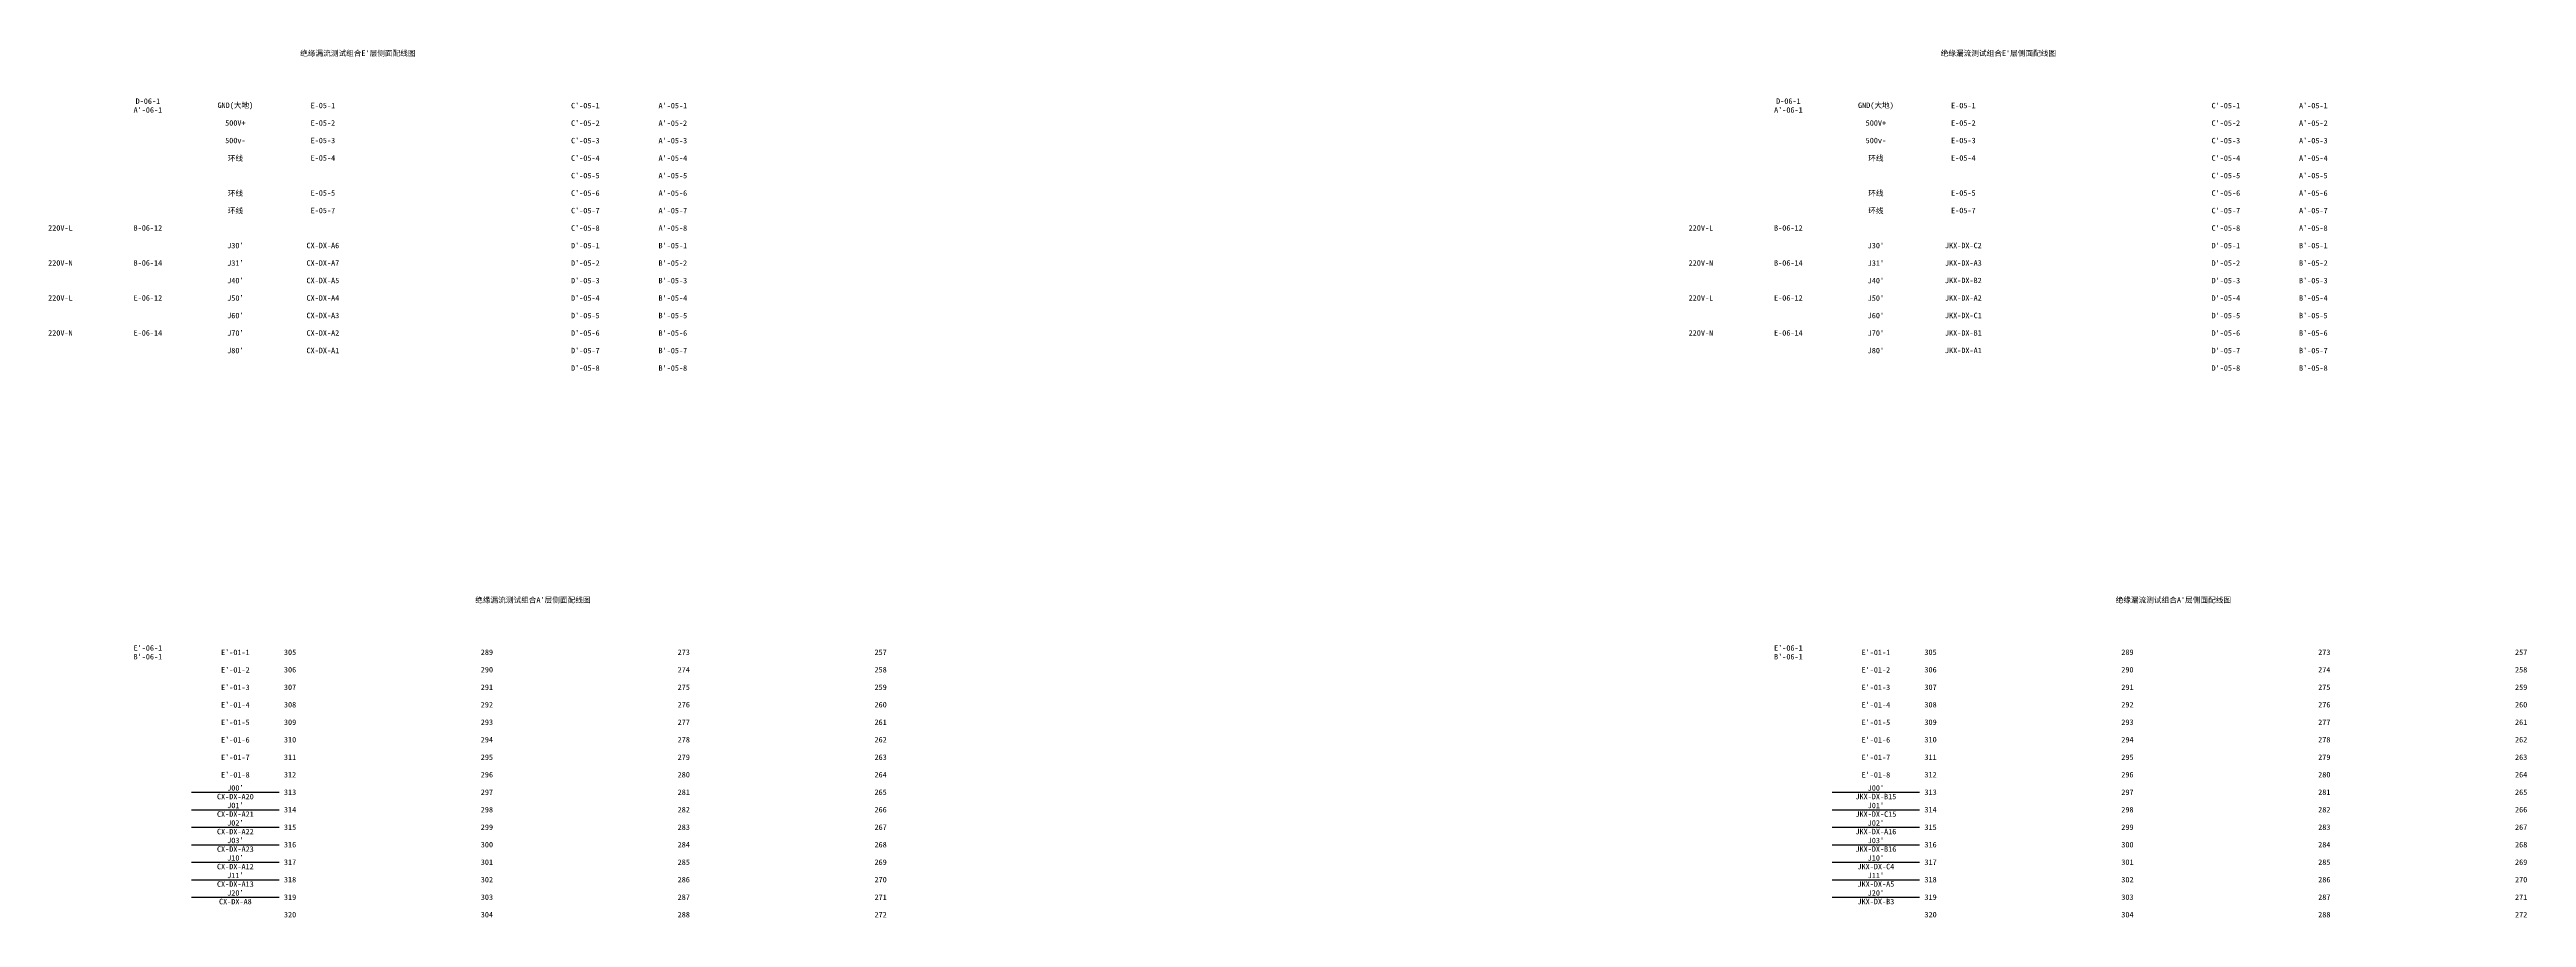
# Model space of a CAD drawing. Header units: millimetres. Extents: x 760 to 2014, y -130 to 4186.
# Drawn here: x 813 to 1945, y 2289 to 2686 of the extents above; entities that cross this region are included whole.
import ezdxf
from ezdxf.enums import TextEntityAlignment as Align

# ---------------------------------------------------------------- set-up
doc = ezdxf.new("R2010")
doc.units = ezdxf.units.MM
doc.styles.get("Standard").update_dxf_attribs({"font": ''})
doc.styles.get('Standard').set_extended_font_data('SimSun')

# ---------------------------------------------------------------- blocks, each defined once
blk = doc.blocks.new("焊线式—A'层—配线端子")
for p, q in [((88, 76), (128, 76)), ((88, 68), (128, 68)), ((88, 60), (128, 60)), ((88, 52), (128, 52)), ((88, 44), (128, 44)), ((88, 36), (128, 36)), ((88, 28), (128, 28))]:
    blk.add_line(p, q)
for s, p in [("绝缘漏流测试组合A'层侧面配线图", (244, 164)), ("E'-06-1", (68, 142)), ("B'-06-1", (68, 138)), ("E'-01-1", (108, 140)), ('305', (133, 140)), ('289', (223, 140)), ('273', (313, 140)), ('257', (403, 140)), ("E'-01-2", (108, 132)), ("E'-01-3", (108, 124)), ('306', (133, 132)), ('307', (133, 124)), ('290', (223, 132)), ('291', (223, 124)), ('274', (313, 132)), ('275', (313, 124)), ('258', (403, 132)), ('259', (403, 124)), ("E'-01-4", (108, 116)), ('308', (133, 116)), ('292', (223, 116)), ('276', (313, 116)), ('260', (403, 116)), ("E'-01-5", (108, 108)), ('309', (133, 108)), ('293', (223, 108)), ('277', (313, 108)), ('261', (403, 108)), ("E'-01-6", (108, 100)), ("E'-01-7", (108, 92)), ('310', (133, 100)), ('311', (133, 92)), ('294', (223, 100)), ('295', (223, 92)), ('278', (313, 100)), ('279', (313, 92)), ('262', (403, 100)), ('263', (403, 92)), ("E'-01-8", (108, 84)), ("J00'", (108, 78)), ('312', (133, 84)), ('296', (223, 84)), ('280', (313, 84)), ('264', (403, 84)), ("J01'", (108, 70)), ('313', (133, 76)), ('314', (133, 68)), ('297', (223, 76)), ('298', (223, 68)), ('281', (313, 76)), ('282', (313, 68)), ('265', (403, 76)), ('266', (403, 68)), ("J02'", (108, 62)), ('315', (133, 60)), ('299', (223, 60)), ('283', (313, 60)), ('267', (403, 60)), ("J03'", (108, 54)), ("J10'", (108, 46)), ('316', (133, 52)), ('300', (223, 52)), ('284', (313, 52)), ('268', (403, 52)), ("J11'", (108, 38)), ('317', (133, 44)), ('318', (133, 36)), ('301', (223, 44)), ('302', (223, 36)), ('285', (313, 44)), ('286', (313, 36)), ('269', (403, 44)), ('270', (403, 36)), ("J20'", (108, 30)), ('319', (133, 28)), ('303', (223, 28)), ('287', (313, 28)), ('271', (403, 28)), ('320', (133, 20)), ('304', (223, 20)), ('288', (313, 20)), ('272', (403, 20))]:
    blk.add_text(s, height=2.5).set_placement(p, align=Align.MIDDLE)
at = {"color": 6}
for s, p in [('CX-DX-A20', (108, 74)), ('CX-DX-A21', (108, 66)), ('CX-DX-A22', (108, 58)), ('CX-DX-A23', (108, 50)), ('CX-DX-A12', (108, 42)), ('CX-DX-A13', (108, 34)), ('CX-DX-A8', (108, 26))]:
    blk.add_text(s, height=2.5, dxfattribs=at).set_placement(p, align=Align.MIDDLE)
blk = doc.blocks.new("接口架—A'层—配线图")
for p, q in [((88, 76), (128, 76)), ((88, 68), (128, 68)), ((88, 60), (128, 60)), ((88, 52), (128, 52)), ((88, 44), (128, 44)), ((88, 36), (128, 36)), ((88, 28), (128, 28))]:
    blk.add_line(p, q)
for s, p in [("绝缘漏流测试组合A'层侧面配线图", (244, 164)), ("E'-06-1", (68, 142)), ("B'-06-1", (68, 138)), ("E'-01-1", (108, 140)), ('305', (133, 140)), ('289', (223, 140)), ('273', (313, 140)), ('257', (403, 140)), ("E'-01-2", (108, 132)), ("E'-01-3", (108, 124)), ('306', (133, 132)), ('307', (133, 124)), ('290', (223, 132)), ('291', (223, 124)), ('274', (313, 132)), ('275', (313, 124)), ('258', (403, 132)), ('259', (403, 124)), ("E'-01-4", (108, 116)), ('308', (133, 116)), ('292', (223, 116)), ('276', (313, 116)), ('260', (403, 116)), ("E'-01-5", (108, 108)), ('309', (133, 108)), ('293', (223, 108)), ('277', (313, 108)), ('261', (403, 108)), ("E'-01-6", (108, 100)), ("E'-01-7", (108, 92)), ('310', (133, 100)), ('311', (133, 92)), ('294', (223, 100)), ('295', (223, 92)), ('278', (313, 100)), ('279', (313, 92)), ('262', (403, 100)), ('263', (403, 92)), ("E'-01-8", (108, 84)), ("J00'", (108, 78)), ('312', (133, 84)), ('296', (223, 84)), ('280', (313, 84)), ('264', (403, 84)), ("J01'", (108, 70)), ('313', (133, 76)), ('314', (133, 68)), ('297', (223, 76)), ('298', (223, 68)), ('281', (313, 76)), ('282', (313, 68)), ('265', (403, 76)), ('266', (403, 68)), ("J02'", (108, 62)), ('315', (133, 60)), ('299', (223, 60)), ('283', (313, 60)), ('267', (403, 60)), ("J03'", (108, 54)), ("J10'", (108, 46)), ('316', (133, 52)), ('300', (223, 52)), ('284', (313, 52)), ('268', (403, 52)), ("J11'", (108, 38)), ('317', (133, 44)), ('318', (133, 36)), ('301', (223, 44)), ('302', (223, 36)), ('285', (313, 44)), ('286', (313, 36)), ('269', (403, 44)), ('270', (403, 36)), ("J20'", (108, 30)), ('319', (133, 28)), ('303', (223, 28)), ('287', (313, 28)), ('271', (403, 28)), ('320', (133, 20)), ('304', (223, 20)), ('288', (313, 20)), ('272', (403, 20))]:
    blk.add_text(s, height=2.5).set_placement(p, align=Align.MIDDLE)
at = {"color": 6}
for s, p in [('JKX-DX-B15', (108, 74)), ('JKX-DX-C15', (108, 66)), ('JKX-DX-A16', (108, 58)), ('JKX-DX-B16', (108, 50)), ('JKX-DX-C4', (108, 42)), ('JKX-DX-A5', (108, 34)), ('JKX-DX-B3', (108, 26))]:
    blk.add_text(s, height=2.5, dxfattribs=at).set_placement(p, align=Align.MIDDLE)
blk = doc.blocks.new("焊线式—E'层—配线端子")
for s, p in [("绝缘漏流测试组合E'层侧面配线图", (164, 164)), ('D-06-1', (68, 142)), ('E-05-1', (148, 140)), ("C'-05-1", (268, 140)), ("A'-05-1", (308, 140)), ('E-05-2', (148, 132)), ('E-05-3', (148, 124)), ("C'-05-2", (268, 132)), ("C'-05-3", (268, 124)), ("A'-05-2", (308, 132)), ("A'-05-3", (308, 124)), ('环线', (108, 116)), ('E-05-4', (148, 116)), ("C'-05-4", (268, 116)), ("A'-05-4", (308, 116)), ("C'-05-5", (268, 108)), ("A'-05-5", (308, 108)), ('环线', (108, 100)), ('环线', (108, 92)), ('E-05-5', (148, 100)), ('E-05-7', (148, 92)), ("C'-05-6", (268, 100)), ("C'-05-7", (268, 92)), ("A'-05-6", (308, 100)), ("A'-05-7", (308, 92)), ("C'-05-8", (268, 84)), ("A'-05-8", (308, 84)), ("D'-05-1", (268, 76)), ("D'-05-2", (268, 68)), ("B'-05-1", (308, 76)), ("B'-05-2", (308, 68)), ("D'-05-3", (268, 60)), ("B'-05-3", (308, 60)), ('E-06-12', (68, 52)), ("D'-05-4", (268, 52)), ("D'-05-5", (268, 44)), ("B'-05-4", (308, 52)), ("B'-05-5", (308, 44)), ('E-06-14', (68, 36)), ("D'-05-6", (268, 36)), ("B'-05-6", (308, 36)), ("D'-05-7", (268, 28)), ("B'-05-7", (308, 28)), ("D'-05-8", (268, 20)), ("B'-05-8", (308, 20))]:
    blk.add_text(s, height=2.5).set_placement(p, align=Align.MIDDLE)
at = {"color": 0}
for s, p in [("A'-06-1", (68, 138)), ('GND(大地)', (108, 140)), ('500V+', (108, 132)), ('500v-', (108, 124)), ('220V-L', (28, 84)), ('B-06-12', (68, 84)), ('220V-N', (28, 68)), ('B-06-14', (68, 68)), ("J30'", (108, 76)), ("J31'", (108, 68)), ("J40'", (108, 60)), ('220V-L', (28, 52)), ("J50'", (108, 52)), ("J60'", (108, 44)), ('220V-N', (28, 36)), ("J70'", (108, 36)), ("J80'", (108, 28))]:
    blk.add_text(s, height=2.5, dxfattribs=at).set_placement(p, align=Align.MIDDLE)
at = {"color": 6}
for s, p in [('CX-DX-A6', (148, 76)), ('CX-DX-A7', (148, 68)), ('CX-DX-A5', (148, 60)), ('CX-DX-A4', (148, 52)), ('CX-DX-A3', (148, 44)), ('CX-DX-A2', (148, 36)), ('CX-DX-A1', (148, 28))]:
    blk.add_text(s, height=2.5, dxfattribs=at).set_placement(p, align=Align.MIDDLE)
blk = doc.blocks.new("接口架—E'层—配线图")
for s, p in [("绝缘漏流测试组合E'层侧面配线图", (164, 164)), ('D-06-1', (68, 142)), ('E-05-1', (148, 140)), ("C'-05-1", (268, 140)), ("A'-05-1", (308, 140)), ('E-05-2', (148, 132)), ('E-05-3', (148, 124)), ("C'-05-2", (268, 132)), ("C'-05-3", (268, 124)), ("A'-05-2", (308, 132)), ("A'-05-3", (308, 124)), ('环线', (108, 116)), ('E-05-4', (148, 116)), ("C'-05-4", (268, 116)), ("A'-05-4", (308, 116)), ("C'-05-5", (268, 108)), ("A'-05-5", (308, 108)), ('环线', (108, 100)), ('环线', (108, 92)), ('E-05-5', (148, 100)), ('E-05-7', (148, 92)), ("C'-05-6", (268, 100)), ("C'-05-7", (268, 92)), ("A'-05-6", (308, 100)), ("A'-05-7", (308, 92)), ("C'-05-8", (268, 84)), ("A'-05-8", (308, 84)), ("D'-05-1", (268, 76)), ("D'-05-2", (268, 68)), ("B'-05-1", (308, 76)), ("B'-05-2", (308, 68)), ("D'-05-3", (268, 60)), ("B'-05-3", (308, 60)), ('E-06-12', (68, 52)), ("D'-05-4", (268, 52)), ("D'-05-5", (268, 44)), ("B'-05-4", (308, 52)), ("B'-05-5", (308, 44)), ('E-06-14', (68, 36)), ("D'-05-6", (268, 36)), ("B'-05-6", (308, 36)), ("D'-05-7", (268, 28)), ("B'-05-7", (308, 28)), ("D'-05-8", (268, 20)), ("B'-05-8", (308, 20))]:
    blk.add_text(s, height=2.5).set_placement(p, align=Align.MIDDLE)
at = {"color": 0}
for s, p in [("A'-06-1", (68, 138)), ('GND(大地)', (108, 140)), ('500V+', (108, 132)), ('500v-', (108, 124)), ('220V-L', (28, 84)), ('B-06-12', (68, 84)), ('220V-N', (28, 68)), ('B-06-14', (68, 68)), ("J30'", (108, 76)), ("J31'", (108, 68)), ("J40'", (108, 60)), ('220V-L', (28, 52)), ("J50'", (108, 52)), ("J60'", (108, 44)), ('220V-N', (28, 36)), ("J70'", (108, 36)), ("J80'", (108, 28))]:
    blk.add_text(s, height=2.5, dxfattribs=at).set_placement(p, align=Align.MIDDLE)
at = {"color": 6}
for s, p in [('JKX-DX-C2', (148, 76)), ('JKX-DX-A3', (148, 68)), ('JKX-DX-B2', (148, 60)), ('JKX-DX-A2', (148, 52)), ('JKX-DX-C1', (148, 44)), ('JKX-DX-B1', (148, 36)), ('JKX-DX-A1', (148, 28))]:
    blk.add_text(s, height=2.5, dxfattribs=at).set_placement(p, align=Align.MIDDLE)

msp = doc.modelspace()

# ---------------------------------------------------------------- block references
for name, p in [("焊线式—E'层—配线端子", (790, 2520)), ("接口架—E'层—配线图", (1540, 2520)), ("焊线式—A'层—配线端子", (790, 2270)), ("接口架—A'层—配线图", (1540, 2270))]:
    msp.add_blockref(name, p)

doc.saveas('drawing.dxf')
